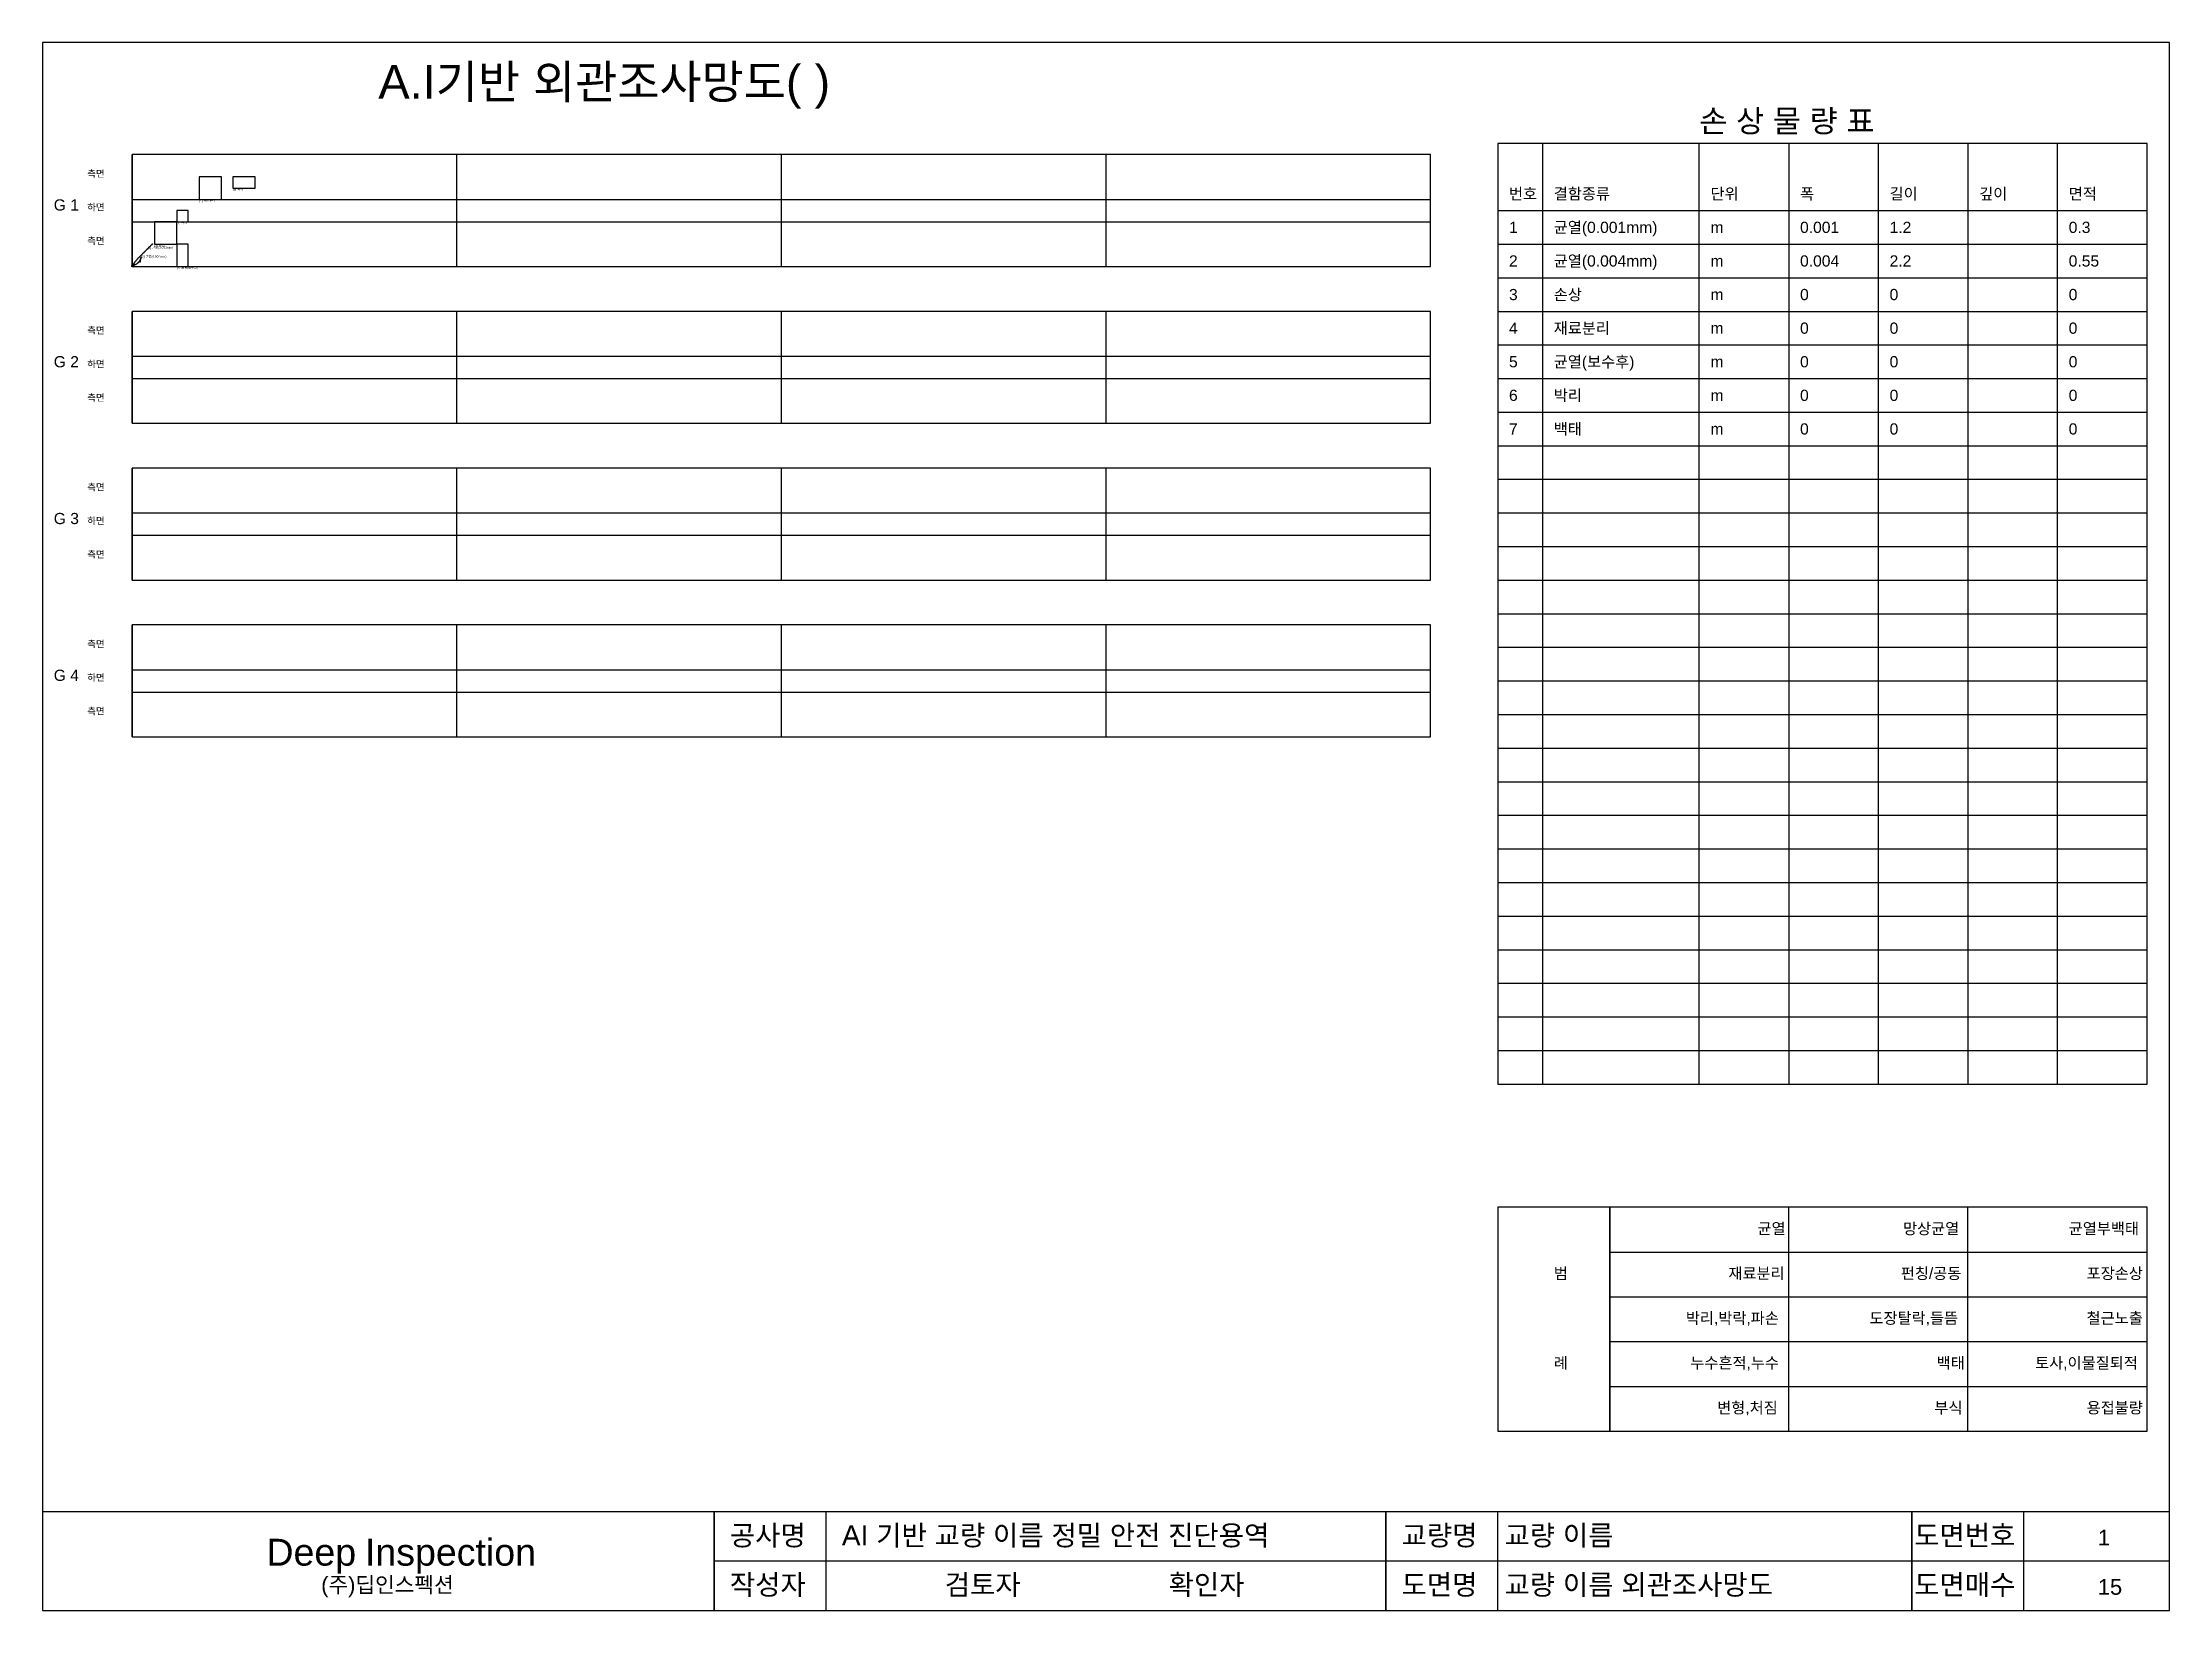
# Model space of a CAD drawing. Extents: x 1000 to 14950, y 1000 to 1700.
# Drawn here: x 1000 to 1950, y 1000 to 1700 of the extents above; entities that cross this region are included whole.
import ezdxf

# ---------------------------------------------------------------- set-up
doc = ezdxf.new("R2010")
doc.units = 0
doc.styles.get("Standard").update_dxf_attribs({"font": 'arial.ttf'})

msp = doc.modelspace()

# ---------------------------------------------------------------- texts
at = {"layer": 'bottomInfomation', "color": 7}
for s, height, p in [('공사명', 9, (1307, 1029)), ('AI 기반 교량 이름 정밀 안전 진단용역', 9, (1357, 1029)), ('교량명', 9, (1607, 1029)), ('교량 이름', 9, (1653, 1029)), ('도면번호', 9, (1836, 1029)), ('1', 7, (1918, 1029)), ('작성자', 9, (1307, 1007)), ('검토자', 9, (1403, 1007)), ('확인자', 9, (1503, 1007)), ('도면명', 9, (1607, 1007)), ('교량 이름 외관조사망도', 9, (1653, 1007)), ('도면매수', 9, (1836, 1007)), ('         (주)딥인스펙션', 7, (1100, 1008)), ('15', 7, (1918, 1007))]:
    msp.add_text(s, height=height, dxfattribs=at).set_placement(p)
at = {"layer": 'bottomInfomation', "color": 5}
msp.add_text('Deep', height=12, dxfattribs=at).set_placement((1100, 1020))
at = {"layer": 'bottomInfomation', "color": 9}
msp.add_text('Inspection', height=12, dxfattribs=at).set_placement((1144, 1020))
at = {"layer": 'Crack_Layer_N', "color": 7}
for s, p in [('[1]', (1047, 1608)), ('균열(0.001mm)', (1049, 1608)), ('[2]', (1044, 1604)), ('균열(0.004mm)', (1046, 1604))]:
    msp.add_text(s, height=1, dxfattribs=at).set_placement(p)
at = {"layer": 'DamageTableText', "color": 7}
for s, p in [('1', (1655, 1615)), ('균열(0.001mm)', (1675, 1615)), ('m', (1745, 1615)), ('0.001', (1785, 1615)), ('1.2', (1825, 1615)), ('0.3', (1905, 1615)), ('균열(0.004mm)', (1675, 1600)), ('2', (1655, 1600)), ('m', (1745, 1600)), ('0.004', (1785, 1600)), ('2.2', (1825, 1600)), ('0.55', (1905, 1600)), ('3', (1655, 1585)), ('손상', (1675, 1585)), ('m', (1745, 1585)), ('0', (1785, 1585)), ('0', (1825, 1585)), ('0', (1905, 1585)), ('4', (1655, 1570)), ('재료분리', (1675, 1570)), ('m', (1745, 1570)), ('0', (1785, 1570)), ('0', (1825, 1570)), ('0', (1905, 1570)), ('5', (1655, 1555)), ('균열(보수후)', (1675, 1555)), ('m', (1745, 1555)), ('0', (1785, 1555)), ('0', (1825, 1555)), ('0', (1905, 1555)), ('6', (1655, 1540)), ('박리', (1675, 1540)), ('m', (1745, 1540)), ('0', (1785, 1540)), ('0', (1825, 1540)), ('0', (1905, 1540)), ('7', (1655, 1525)), ('백태', (1675, 1525)), ('0', (1785, 1525)), ('0', (1825, 1525)), ('0', (1905, 1525)), ('m', (1745, 1525))]:
    msp.add_text(s, height=5, dxfattribs=at).set_placement(p)
at = {"layer": 'Defect_Layer_N', "color": 7}
for s, p in [('[6]', (1085, 1634)), ('박리', (1087, 1634)), ('[4]', (1070, 1629)), ('재료분리', (1072, 1629)), ('[7]', (1060, 1619)), ('백태', (1062, 1619)), ('[3]', (1050, 1609)), ('손상', (1052, 1609)), ('[5]', (1060, 1599)), ('균열(보수후)', (1062, 1599))]:
    msp.add_text(s, height=1, dxfattribs=at).set_placement(p)
at = {"layer": 'GirderFrameNumberLayer', "color": 7}
for s, height, p in [('측면', 3, (1020, 1640)), ('G 1', 5, (1005, 1625)), ('하면', 3, (1020, 1625)), ('측면', 3, (1020, 1610)), ('측면', 3, (1020, 1570)), ('G 2', 5, (1005, 1555)), ('하면', 3, (1020, 1555)), ('측면', 3, (1020, 1540)), ('측면', 3, (1020, 1500)), ('G 3', 5, (1005, 1485)), ('하면', 3, (1020, 1485)), ('측면', 3, (1020, 1470)), ('측면', 3, (1020, 1430)), ('G 4', 5, (1005, 1415)), ('하면', 3, (1020, 1415)), ('측면', 3, (1020, 1400))]:
    msp.add_text(s, height=height, dxfattribs=at).set_placement(p)
at = {"layer": 'LabelLayer', "color": 5}
for s, p in [('번호', (1655, 1630)), ('결함종류', (1675, 1630)), ('단위', (1745, 1630)), ('폭', (1785, 1630)), ('길이', (1825, 1630)), ('깊이', (1865, 1630)), ('면적', (1905, 1630))]:
    msp.add_text(s, height=5, dxfattribs=at).set_placement(p)
at = {"layer": 'LabelLayer', "color": 7}
for s, p in [('균열', (1766, 1168)), ('망상균열', (1831, 1168)), ('균열부백태', (1905, 1168)), ('범', (1675, 1148)), ('재료분리', (1753, 1148)), ('펀칭/공동', (1830, 1148)), ('포장손상', (1913, 1148)), ('박리,박락,파손', (1734, 1128)), ('도장탈락,들뜸', (1816, 1128)), ('철근노출', (1913, 1128)), ('례', (1675, 1108)), ('누수흔적,누수', (1736, 1108)), ('백태', (1846, 1108)), ('토사,이물질퇴적', (1890, 1108)), ('변형,처짐', (1748, 1088)), ('부식', (1845, 1088)), ('용접불량', (1913, 1088))]:
    msp.add_text(s, height=5, dxfattribs=at).set_placement(p)
at = {"layer": 'TitleLayer', "color": 5}
msp.add_text('A.I기반 외관조사망도( )', height=15, dxfattribs=at).set_placement((1150, 1675))
at = {"layer": 'TitleLayer', "color": 7}
msp.add_text('손 상 물 량 표', height=10, dxfattribs=at).set_placement((1740, 1660))

# ---------------------------------------------------------------- linework, layer by layer
at = {"color": 7}
for p, q in [((1040, 1600), (1040, 1650)), ((1185, 1600), (1185, 1650)), ((1330, 1600), (1330, 1650)), ((1475, 1600), (1475, 1650)), ((1040, 1630), (1620, 1630)), ((1650, 1625), (1940, 1625)), ((1040, 1620), (1620, 1620)), ((1650, 1610), (1940, 1610)), ((1650, 1595), (1940, 1595)), ((1040, 1530), (1040, 1580)), ((1185, 1530), (1185, 1580)), ((1330, 1530), (1330, 1580)), ((1475, 1530), (1475, 1580)), ((1650, 1580), (1940, 1580)), ((1040, 1560), (1620, 1560)), ((1650, 1565), (1940, 1565)), ((1040, 1550), (1620, 1550)), ((1650, 1550), (1940, 1550)), ((1650, 1535), (1940, 1535)), ((1650, 1520), (1940, 1520)), ((1040, 1460), (1040, 1510)), ((1185, 1460), (1185, 1510)), ((1330, 1460), (1330, 1510)), ((1475, 1460), (1475, 1510)), ((1650, 1505), (1940, 1505)), ((1040, 1490), (1620, 1490)), ((1650, 1490), (1940, 1490)), ((1040, 1480), (1620, 1480)), ((1650, 1475), (1940, 1475)), ((1650, 1460), (1940, 1460)), ((1650, 1445), (1940, 1445)), ((1040, 1390), (1040, 1440)), ((1185, 1390), (1185, 1440)), ((1330, 1390), (1330, 1440)), ((1475, 1390), (1475, 1440)), ((1650, 1430), (1940, 1430)), ((1040, 1420), (1620, 1420)), ((1040, 1410), (1620, 1410)), ((1650, 1415), (1940, 1415)), ((1650, 1400), (1940, 1400)), ((1650, 1385), (1940, 1385)), ((1650, 1370), (1940, 1370)), ((1650, 1355), (1940, 1355)), ((1650, 1340), (1940, 1340)), ((1650, 1325), (1940, 1325)), ((1650, 1310), (1940, 1310)), ((1650, 1295), (1940, 1295)), ((1650, 1280), (1940, 1280)), ((1650, 1265), (1940, 1265)), ((1650, 1250), (1940, 1250)), ((1650, 1235), (1940, 1235)), ((1700, 1160), (1940, 1160)), ((1700, 1140), (1940, 1140)), ((1700, 1120), (1940, 1120)), ((1700, 1100), (1940, 1100)), ((1700, 1080), (1940, 1080)), ((1350, 1000), (1350, 1044)), ((1650, 1000), (1650, 1044)), ((1885, 1000), (1885, 1044))]:
    msp.add_line(p, q, dxfattribs=at)
at = {"color": 1}
for centre in [(1045, 1606), (1047, 1608), (1049, 1610), (1040, 1600.5), (1040, 1600), (1041, 1601), (1043, 1604), (1043, 1602), (1043.5, 1602), (1044, 1604)]:
    msp.add_circle(centre, 0.1, dxfattribs=at)
at = {"layer": 'CrackDrawLayer', "color": 7}
for points in [[(1040, 1600, 0), (1040.06, 1600.12, 0), (1040.13, 1600.25, 0), (1040.2, 1600.37, 0), (1040.27, 1600.49, 0), (1040.34, 1600.61, 0), (1040.41, 1600.73, 0), (1040.48, 1600.84, 0), (1040.55, 1600.96, 0), (1040.63, 1601.08, 0), (1040.7, 1601.19, 0), (1040.78, 1601.3, 0), (1040.85, 1601.42, 0), (1040.93, 1601.53, 0), (1041.01, 1601.64, 0), (1041.09, 1601.75, 0), (1041.17, 1601.86, 0), (1041.25, 1601.97, 0), (1041.33, 1602.08, 0), (1041.42, 1602.19, 0), (1041.5, 1602.29, 0), (1041.59, 1602.4, 0), (1041.67, 1602.51, 0), (1041.76, 1602.61, 0), (1041.84, 1602.72, 0), (1041.93, 1602.82, 0), (1042.02, 1602.92, 0), (1042.11, 1603.03, 0), (1042.2, 1603.13, 0), (1042.29, 1603.23, 0), (1042.38, 1603.33, 0), (1042.47, 1603.43, 0), (1042.56, 1603.53, 0), (1042.65, 1603.63, 0), (1042.75, 1603.73, 0), (1042.84, 1603.83, 0), (1042.93, 1603.93, 0), (1043.03, 1604.03, 0), (1043.12, 1604.13, 0), (1043.22, 1604.22, 0), (1043.31, 1604.32, 0), (1043.41, 1604.42, 0), (1043.5, 1604.52, 0), (1043.6, 1604.61, 0), (1043.69, 1604.71, 0), (1043.79, 1604.81, 0), (1043.89, 1604.9, 0), (1043.98, 1605, 0), (1044.08, 1605.09, 0), (1044.18, 1605.19, 0), (1044.27, 1605.29, 0), (1044.37, 1605.38, 0), (1044.47, 1605.48, 0), (1044.57, 1605.57, 0), (1044.66, 1605.67, 0), (1044.76, 1605.76, 0), (1044.86, 1605.86, 0), (1044.95, 1605.95, 0), (1045.05, 1606.05, 0), (1045.15, 1606.15, 0), (1045.24, 1606.24, 0), (1045.34, 1606.34, 0), (1045.44, 1606.43, 0), (1045.53, 1606.53, 0), (1045.63, 1606.63, 0), (1045.73, 1606.72, 0), (1045.82, 1606.82, 0), (1045.92, 1606.92, 0), (1046.02, 1607.01, 0), (1046.11, 1607.11, 0), (1046.21, 1607.2, 0), (1046.31, 1607.3, 0), (1046.4, 1607.4, 0), (1046.5, 1607.49, 0), (1046.59, 1607.59, 0), (1046.69, 1607.69, 0), (1046.79, 1607.78, 0), (1046.88, 1607.88, 0), (1046.98, 1607.98, 0), (1047.07, 1608.07, 0), (1047.17, 1608.17, 0), (1047.27, 1608.27, 0), (1047.36, 1608.36, 0), (1047.46, 1608.46, 0), (1047.55, 1608.56, 0), (1047.65, 1608.65, 0), (1047.75, 1608.75, 0), (1047.84, 1608.85, 0), (1047.94, 1608.94, 0), (1048.03, 1609.04, 0), (1048.13, 1609.14, 0), (1048.23, 1609.23, 0), (1048.32, 1609.33, 0), (1048.42, 1609.42, 0), (1048.52, 1609.52, 0), (1048.61, 1609.62, 0), (1048.71, 1609.71, 0), (1048.81, 1609.81, 0), (1048.9, 1609.9, 0), (1049, 1610, 0)], [(1041, 1601, 0), (1040.85, 1600.94, 0), (1040.71, 1600.88, 0), (1040.59, 1600.83, 0), (1040.48, 1600.78, 0), (1040.38, 1600.73, 0), (1040.3, 1600.69, 0), (1040.22, 1600.65, 0), (1040.16, 1600.62, 0), (1040.1, 1600.59, 0), (1040.06, 1600.56, 0), (1040.03, 1600.53, 0), (1040.01, 1600.51, 0), (1040, 1600.49, 0), (1039.99, 1600.48, 0), (1040, 1600.47, 0), (1040.01, 1600.46, 0), (1040.03, 1600.46, 0), (1040.06, 1600.45, 0), (1040.1, 1600.46, 0), (1040.14, 1600.46, 0), (1040.2, 1600.47, 0), (1040.25, 1600.48, 0), (1040.31, 1600.5, 0), (1040.38, 1600.51, 0), (1040.46, 1600.53, 0), (1040.54, 1600.56, 0), (1040.62, 1600.58, 0), (1040.71, 1600.61, 0), (1040.8, 1600.65, 0), (1040.89, 1600.68, 0), (1040.99, 1600.72, 0), (1041.09, 1600.76, 0), (1041.19, 1600.81, 0), (1041.3, 1600.85, 0), (1041.4, 1600.9, 0), (1041.51, 1600.95, 0), (1041.62, 1601.01, 0), (1041.73, 1601.07, 0), (1041.84, 1601.13, 0), (1041.95, 1601.19, 0), (1042.06, 1601.26, 0), (1042.16, 1601.32, 0), (1042.27, 1601.39, 0), (1042.38, 1601.47, 0), (1042.48, 1601.54, 0), (1042.58, 1601.62, 0), (1042.68, 1601.7, 0), (1042.78, 1601.78, 0), (1042.87, 1601.87, 0), (1042.96, 1601.96, 0), (1043.04, 1602.05, 0), (1043.12, 1602.14, 0), (1043.2, 1602.23, 0), (1043.27, 1602.33, 0), (1043.34, 1602.42, 0), (1043.41, 1602.52, 0), (1043.47, 1602.62, 0), (1043.53, 1602.71, 0), (1043.58, 1602.81, 0), (1043.63, 1602.9, 0), (1043.68, 1603, 0), (1043.72, 1603.09, 0), (1043.76, 1603.18, 0), (1043.8, 1603.27, 0), (1043.83, 1603.35, 0), (1043.86, 1603.44, 0), (1043.89, 1603.52, 0), (1043.91, 1603.59, 0), (1043.93, 1603.66, 0), (1043.95, 1603.73, 0), (1043.97, 1603.79, 0), (1043.98, 1603.84, 0), (1043.99, 1603.89, 0), (1043.99, 1603.94, 0), (1044, 1603.98, 0), (1044, 1604.01, 0), (1044, 1604.03, 0), (1044, 1604.05, 0), (1043.99, 1604.06, 0), (1043.98, 1604.06, 0), (1043.97, 1604.05, 0), (1043.96, 1604.03, 0), (1043.95, 1604, 0), (1043.93, 1603.97, 0), (1043.91, 1603.92, 0), (1043.89, 1603.86, 0), (1043.87, 1603.8, 0), (1043.85, 1603.72, 0), (1043.82, 1603.63, 0), (1043.8, 1603.52, 0), (1043.77, 1603.41, 0), (1043.74, 1603.28, 0), (1043.71, 1603.14, 0), (1043.68, 1602.99, 0), (1043.64, 1602.82, 0), (1043.61, 1602.64, 0), (1043.57, 1602.44, 0), (1043.54, 1602.23, 0), (1043.5, 1602, 0)]]:
    msp.add_polyline3d(points, dxfattribs=at)
at = {"layer": 'DefectDrawLayer', "color": 6}
msp.add_polyline3d([(1070, 1630, 0), (1080, 1630, 0), (1080, 1640, 0), (1070, 1640, 0)], close=True, dxfattribs=at)
at = {"layer": 'DefectDrawLayer', "color": 3}
msp.add_polyline3d([(1085, 1635, 0), (1095, 1635, 0), (1095, 1640, 0), (1085, 1640, 0)], close=True, dxfattribs=at)
at = {"layer": 'DefectDrawLayer', "color": 5}
msp.add_polyline3d([(1060, 1620, 0), (1065, 1620, 0), (1065, 1625, 0), (1060, 1625, 0)], close=True, dxfattribs=at)
at = {"layer": 'DefectDrawLayer', "color": 2}
msp.add_polyline3d([(1050, 1610, 0), (1060, 1610, 0), (1060, 1620, 0), (1050, 1620, 0)], close=True, dxfattribs=at)
at = {"layer": 'DefectDrawLayer', "color": 9}
msp.add_polyline3d([(1060, 1600, 0), (1065, 1600, 0), (1065, 1610, 0), (1060, 1610, 0)], close=True, dxfattribs=at)
at = {"layer": 'GirderFrameLayer', "color": 7}
for points in [[(1040, 1600, 0), (1620, 1600, 0), (1620, 1650, 0), (1040, 1650, 0)], [(1040, 1530, 0), (1620, 1530, 0), (1620, 1580, 0), (1040, 1580, 0)], [(1040, 1460, 0), (1620, 1460, 0), (1620, 1510, 0), (1040, 1510, 0)], [(1040, 1390, 0), (1620, 1390, 0), (1620, 1440, 0), (1040, 1440, 0)]]:
    msp.add_polyline3d(points, close=True, dxfattribs=at)
at = {"layer": 'OutineLayer', "color": 7}
for points in [[(1000, 1000, 0), (1950, 1000, 0), (1950, 1700, 0), (1000, 1700, 0)], [(1000, 1000, 0), (1300, 1000, 0), (1300, 1044, 0), (1000, 1044, 0)], [(1300, 1000, 0), (1600, 1000, 0), (1600, 1044, 0), (1300, 1044, 0)], [(1600, 1000, 0), (1835, 1000, 0), (1835, 1044, 0), (1600, 1044, 0)], [(1835, 1000, 0), (1950, 1000, 0), (1950, 1044, 0), (1835, 1044, 0)], [(1300, 1000, 0), (1950, 1000, 0), (1950, 1022, 0), (1300, 1022, 0)]]:
    msp.add_polyline3d(points, close=True, dxfattribs=at)
at = {"layer": 'Table', "color": 7}
for points in [[(1650, 1235, 0), (1940, 1235, 0), (1940, 1655, 0), (1650, 1655, 0)], [(1670, 1235, 0), (1740, 1235, 0), (1740, 1655, 0), (1670, 1655, 0)], [(1780, 1235, 0), (1820, 1235, 0), (1820, 1655, 0), (1780, 1655, 0)], [(1860, 1235, 0), (1900, 1235, 0), (1900, 1655, 0), (1860, 1655, 0)], [(1650, 1080, 0), (1940, 1080, 0), (1940, 1180, 0), (1650, 1180, 0)], [(1700, 1080, 0), (1700, 1080, 0), (1700, 1180, 0), (1700, 1180, 0)], [(1700, 1080, 0), (1780, 1080, 0), (1780, 1180, 0), (1700, 1180, 0)], [(1700, 1080, 0), (1860, 1080, 0), (1860, 1180, 0), (1700, 1180, 0)]]:
    msp.add_polyline3d(points, close=True, dxfattribs=at)

msp.set_redraw_order([(e.dxf.handle, doc.entitydb.next_handle()) for e in msp.query("TEXT MTEXT ATTDEF DIMENSION ARC_DIMENSION")])  # texts and dimensions are drawn at this point

doc.saveas('drawing.dxf')
